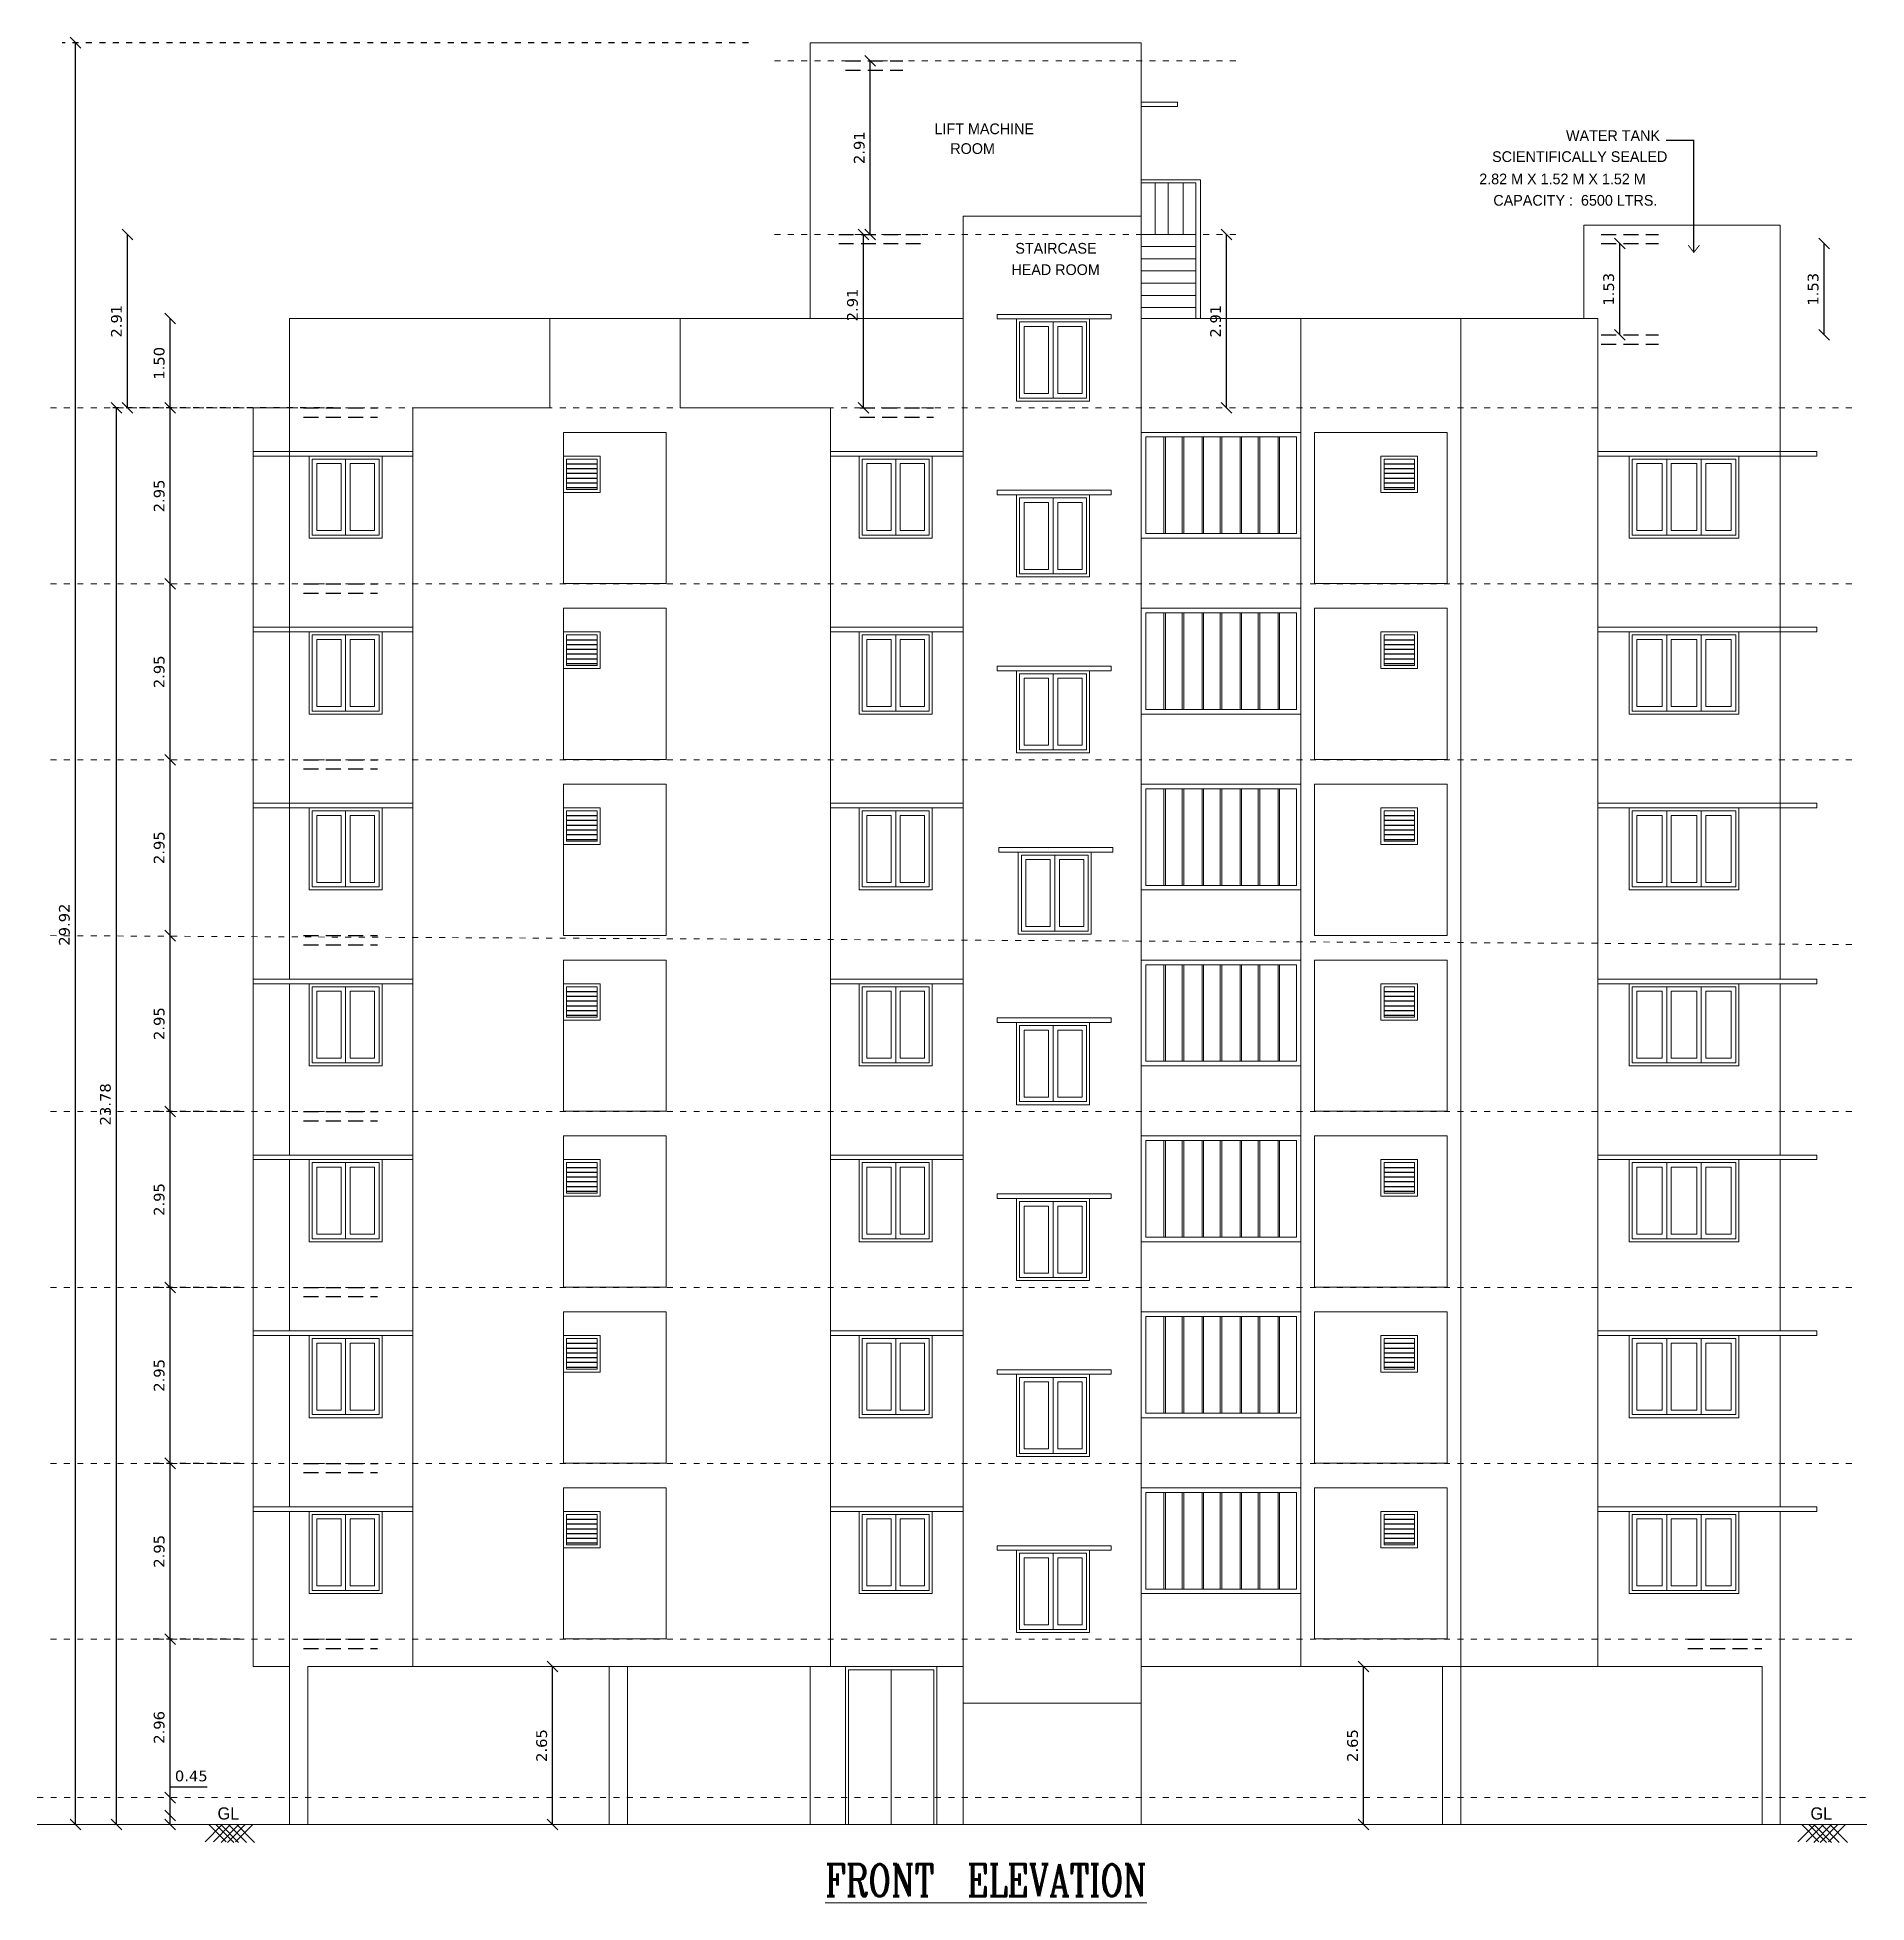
# Model space of a CAD drawing. Header units: metres. Extents: x 927 to 1109, y 805 to 891.
# Drawn here: x 1030.24 to 1060.96, y 860.07 to 891.39 of the extents above; entities that cross this region are included whole.
import ezdxf

# ---------------------------------------------------------------- set-up
doc = ezdxf.new("R2010")
doc.units = ezdxf.units.M
doc.header["$MEASUREMENT"] = 0
doc.header["$PDMODE"] = 2
doc.header["$PDSIZE"] = 50
for name, pattern in [('DOT2', [0.125, 0, -0.125]), ('DOTX2', [0.5, 0, -0.5]), ('HIDDEN', [0.375, 0.25, -0.125])]:
    doc.linetypes.add(name, pattern=pattern)
doc.layers.get('0').update_dxf_attribs({"lineweight": 0})
doc.layers.get('Defpoints').update_dxf_attribs({"lineweight": 0})
for name, color, linetype in [('BLK_1_HT_OF_BLDG', 5, 'Continuous'), ('BLK_1_PLINTH_HEIGHT', 7, 'Continuous'), ('BLK_1_ROOF_WATER_TANK_HT', 235, 'Continuous'), ('BLK_1_STAIR_HEADROOM', 55, 'Continuous'), ('COLUMN', 2, 'Continuous'), ('DOORTEXT', 13, 'Continuous'), ('flr hts', 252, 'HIDDEN'), ('HATCH', 15, 'Continuous')]:
    doc.layers.add(name, color=color, linetype=linetype)
for name, color, linetype, lineweight in [('BLK_1_MUMTY_HT', 83, 'Continuous', 0), ('DIM', 3, 'Continuous', 0), ('DOOR', 8, 'Continuous', 0), ('ED', 30, 'Continuous', 0), ('ROOM TEXT', 7, 'Continuous', 0), ('TEXT', 7, 'Continuous', 0), ('wall', 7, 'Continuous', 0)]:
    doc.layers.add(name, color=color, linetype=linetype, lineweight=lineweight)
doc.styles.add('GPL$0$ROMANC', font='romanc', dxfattribs={"width": 0.75})
doc.styles.get("Standard").update_dxf_attribs({"font": 'verdana.ttf', "height": 0.18})
doc.styles.add('UATEXT', font='GOTHIC.TTF')
doc.styles.add('USA', font='GOTHIC.TTF', dxfattribs={"width": 0.8})
doc.dimstyles.new('ED', dxfattribs={"dimscale": 0, "dimtxt": 0.18, "dimasz": 0.18, "dimexe": 0, "dimexo": 0, "dimgap": 0.09, "dimtad": 1, "dimtoh": 1, "dimzin": 3, "dimdsep": 46, "dimtxsty": 'Standard', "dimblk": 'OBLIQUE', "dimcen": 0.09, "dimse1": 1, "dimse2": 1, "dimclrd": 251, "dimclrt": 30, "dimadec": 0, "dimazin": 0, "dimtfac": 1, "dimtmove": 0, "dimatfit": 3, "dimldrblk": 'ARCHTICK', "dimfxl": 1, "dimtolj": 1, "dimtzin": 0, "dimarcsym": 0})
doc.dimstyles.get("Standard").update_dxf_attribs({"dimscale": 0, "dimtxt": 0.18, "dimasz": 0.18, "dimexe": 0.18, "dimexo": 0.0625, "dimgap": 0.09, "dimtad": 1, "dimtoh": 1, "dimzin": 0, "dimdsep": 46, "dimtxsty": 'Standard', "dimblk": 'OBLIQUE', "dimcen": 0.09, "dimse1": 1, "dimse2": 1, "dimadec": 0, "dimazin": 0, "dimtfac": 1, "dimtofl": 0, "dimtmove": 0, "dimatfit": 3, "dimldrblk": 'OBLIQUE', "dimfxl": 1, "dimtolj": 1, "dimtzin": 0, "dimarcsym": 0})

msp = doc.modelspace()

# ---------------------------------------------------------------- texts
at = {"layer": 'DIM', "style": 'USA'}
for p in [(1033.265, 861.468), (1060.014, 861.468)]:
    msp.add_text('GL', height=0.2044, dxfattribs=at).set_placement(p)
at = {"layer": 'ROOM TEXT', "style": 'UATEXT'}
for s, p in [('LIFT MACHINE', (1045.305, 889.765)), ('WATER TANK', (1055.91, 889.65)), ('ROOM', (1045.57, 889.433)), ('SCIENTIFICALLY SEALED ', (1054.668, 889.298)), ('2.82 M X 1.52 M X 1.52 M ', (1054.452, 888.923)), ('CAPACITY :  6500 LTRS.', (1054.689, 888.564)), ('STAIRCASE', (1046.662, 887.759)), ('HEAD ROOM', (1046.596, 887.4))]:
    msp.add_text(s, height=0.18, dxfattribs=at).set_placement(p)
at = {"layer": 'TEXT', "style": 'GPL$0$ROMANC', "width": 0.75}
msp.add_text('%%UFRONT  ELEVATION', height=0.53667, dxfattribs=at).set_placement((1043.47, 860.179))

# ---------------------------------------------------------------- blocks, each defined once
blk = doc.blocks.new('_Oblique')
at = {"color": 0, "linetype": 'ByBlock', "lineweight": -2}
blk.add_line((-0.5, -0.5), (0.5, 0.5), dxfattribs=at)
blk = doc.blocks.new('*D29')
at = {"layer": 'Defpoints', "color": 0, "transparency": 16777216}
for p in [(1032.47, 864.495), (1033.978, 864.495), (1033.978, 861.535)]:
    blk.add_point(p, dxfattribs=at)
at = {"layer": 'ED', "color": 251, "lineweight": -2, "transparency": 16777216}
blk.add_line((1032.47, 861.535), (1032.47, 864.495), dxfattribs=at)
at = {"layer": 'ED', "color": 251, "lineweight": -2, "transparency": 16777216, "xscale": 0.18, "yscale": 0.18, "zscale": 0.18}
for p, rotation in [((1032.47, 864.495), 90), ((1032.47, 861.535), 270)]:
    blk.add_blockref('_Oblique', p, dxfattribs=dict(at, rotation=rotation))
at = {"layer": 'ED', "color": 30, "transparency": 16777216, "insert": (1032.286, 863.015), "char_height": 0.18, "attachment_point": 5, "rotation": 90}
blk.add_mtext('\\A1;2.96', dxfattribs=at)
blk = doc.blocks.new('_ArchTick')
at = {"color": 0, "const_width": 0.15}
blk.add_lwpolyline([(-0.5, -0.5), (0.5, 0.5)], dxfattribs=at)
blk = doc.blocks.new('*D30')
at = {"layer": 'Defpoints', "color": 0, "transparency": 16777216}
for p in [(1032.47, 867.448), (1033.633, 867.448), (1033.978, 864.495)]:
    blk.add_point(p, dxfattribs=at)
at = {"layer": 'ED', "color": 251, "lineweight": -2, "transparency": 16777216}
blk.add_line((1032.47, 864.495), (1032.47, 867.448), dxfattribs=at)
at = {"layer": 'ED', "color": 251, "lineweight": -2, "transparency": 16777216, "xscale": 0.18, "yscale": 0.18, "zscale": 0.18}
for p, rotation in [((1032.47, 867.448), 90), ((1032.47, 864.495), 270)]:
    blk.add_blockref('_Oblique', p, dxfattribs=dict(at, rotation=rotation))
at = {"layer": 'ED', "color": 30, "transparency": 16777216, "insert": (1032.286, 865.971), "char_height": 0.18, "attachment_point": 5, "rotation": 90}
blk.add_mtext('\\A1;2.95', dxfattribs=at)
blk = doc.blocks.new('*D31')
at = {"layer": 'Defpoints', "color": 0, "transparency": 16777216}
for p in [(1032.47, 870.401), (1033.633, 870.401), (1033.633, 867.448)]:
    blk.add_point(p, dxfattribs=at)
at = {"layer": 'ED', "color": 251, "lineweight": -2, "transparency": 16777216}
blk.add_line((1032.47, 867.448), (1032.47, 870.401), dxfattribs=at)
at = {"layer": 'ED', "color": 251, "lineweight": -2, "transparency": 16777216, "xscale": 0.18, "yscale": 0.18, "zscale": 0.18}
for p, rotation in [((1032.47, 870.401), 90), ((1032.47, 867.448), 270)]:
    blk.add_blockref('_Oblique', p, dxfattribs=dict(at, rotation=rotation))
at = {"layer": 'ED', "color": 30, "transparency": 16777216, "insert": (1032.286, 868.925), "char_height": 0.18, "attachment_point": 5, "rotation": 90}
blk.add_mtext('\\A1;2.95', dxfattribs=at)
blk = doc.blocks.new('*D32')
at = {"layer": 'Defpoints', "color": 0, "transparency": 16777216}
for p in [(1032.47, 873.355), (1033.633, 873.355), (1033.633, 870.401)]:
    blk.add_point(p, dxfattribs=at)
at = {"layer": 'ED', "color": 251, "lineweight": -2, "transparency": 16777216}
blk.add_line((1032.47, 870.401), (1032.47, 873.355), dxfattribs=at)
at = {"layer": 'ED', "color": 251, "lineweight": -2, "transparency": 16777216, "xscale": 0.18, "yscale": 0.18, "zscale": 0.18}
for p, rotation in [((1032.47, 873.355), 90), ((1032.47, 870.401), 270)]:
    blk.add_blockref('_Oblique', p, dxfattribs=dict(at, rotation=rotation))
at = {"layer": 'ED', "color": 30, "transparency": 16777216, "insert": (1032.286, 871.878), "char_height": 0.18, "attachment_point": 5, "rotation": 90}
blk.add_mtext('\\A1;2.95', dxfattribs=at)
blk = doc.blocks.new('*D33')
at = {"layer": 'Defpoints', "color": 0, "transparency": 16777216}
for p in [(1032.47, 885.168), (1035.205, 885.168), (1034.812, 882.215)]:
    blk.add_point(p, dxfattribs=at)
at = {"layer": 'ED', "color": 251, "lineweight": -2, "transparency": 16777216}
blk.add_line((1032.47, 882.215), (1032.47, 885.168), dxfattribs=at)
at = {"layer": 'ED', "color": 251, "lineweight": -2, "transparency": 16777216, "xscale": 0.18, "yscale": 0.18, "zscale": 0.18}
for p, rotation in [((1032.47, 885.168), 90), ((1032.47, 882.215), 270)]:
    blk.add_blockref('_Oblique', p, dxfattribs=dict(at, rotation=rotation))
at = {"layer": 'ED', "color": 30, "transparency": 16777216, "insert": (1032.286, 883.691), "char_height": 0.18, "attachment_point": 5, "rotation": 90}
blk.add_mtext('\\A1;2.95', dxfattribs=at)
blk = doc.blocks.new('*D34')
at = {"layer": 'Defpoints', "color": 0, "transparency": 16777216}
for p in [(1032.47, 886.668), (1035.205, 886.668), (1035.205, 885.168)]:
    blk.add_point(p, dxfattribs=at)
at = {"layer": 'wall', "color": 251, "lineweight": -2, "transparency": 16777216}
blk.add_line((1032.47, 885.168), (1032.47, 886.668), dxfattribs=at)
at = {"layer": 'wall', "color": 251, "lineweight": -2, "transparency": 16777216, "xscale": 0.18, "yscale": 0.18, "zscale": 0.18}
for p, rotation in [((1032.47, 886.668), 90), ((1032.47, 885.168), 270)]:
    blk.add_blockref('_Oblique', p, dxfattribs=dict(at, rotation=rotation))
at = {"layer": 'wall', "color": 30, "transparency": 16777216, "insert": (1032.286, 885.918), "char_height": 0.18, "attachment_point": 5, "rotation": 90}
blk.add_mtext('\\A1;1.50', dxfattribs=at)
blk = doc.blocks.new('*D35')
at = {"layer": 'Defpoints', "color": 0, "transparency": 16777216}
for p in [(1030.878, 891.301), (1042.181, 891.301), (1031.751, 861.385)]:
    blk.add_point(p, dxfattribs=at)
at = {"layer": 'ED', "color": 251, "lineweight": -2, "transparency": 16777216}
blk.add_line((1030.878, 861.385), (1030.878, 891.301), dxfattribs=at)
at = {"layer": 'ED', "color": 251, "lineweight": -2, "transparency": 16777216, "xscale": 0.18, "yscale": 0.18, "zscale": 0.18}
for p, rotation in [((1030.878, 891.301), 90), ((1030.878, 861.385), 270)]:
    blk.add_blockref('_Oblique', p, dxfattribs=dict(at, rotation=rotation))
at = {"layer": 'ED', "color": 30, "transparency": 16777216, "insert": (1030.694, 876.493), "char_height": 0.18, "attachment_point": 5, "rotation": 90}
blk.add_mtext('\\A1;29.92', dxfattribs=at)
blk = doc.blocks.new('*D36')
at = {"layer": 'Defpoints', "color": 0, "transparency": 16777216}
for p in [(1044.112, 888.081), (1044.629, 888.081), (1044.662, 885.168)]:
    blk.add_point(p, dxfattribs=at)
at = {"layer": 'ED', "color": 251, "lineweight": -2, "transparency": 16777216}
blk.add_line((1044.112, 885.168), (1044.112, 888.081), dxfattribs=at)
at = {"layer": 'ED', "color": 251, "lineweight": -2, "transparency": 16777216, "xscale": 0.18, "yscale": 0.18, "zscale": 0.18}
for p, rotation in [((1044.112, 888.081), 90), ((1044.112, 885.168), 270)]:
    blk.add_blockref('_Oblique', p, dxfattribs=dict(at, rotation=rotation))
at = {"layer": 'ED', "color": 30, "transparency": 16777216, "insert": (1043.928, 886.898), "char_height": 0.18, "attachment_point": 5, "rotation": 90}
blk.add_mtext('\\A1;2.91', dxfattribs=at)
blk = doc.blocks.new('*D100')
at = {"layer": 'Defpoints', "color": 0, "transparency": 16777216}
for p in [(1056.811, 887.928), (1056.847, 887.928), (1056.847, 886.395)]:
    blk.add_point(p, dxfattribs=at)
at = {"layer": 'ED', "color": 251, "lineweight": -2, "transparency": 16777216}
blk.add_line((1056.811, 886.395), (1056.811, 887.928), dxfattribs=at)
at = {"layer": 'ED', "color": 251, "lineweight": -2, "transparency": 16777216, "xscale": 0.18, "yscale": 0.18, "zscale": 0.18}
for p, rotation in [((1056.811, 887.928), 90), ((1056.811, 886.395), 270)]:
    blk.add_blockref('_Oblique', p, dxfattribs=dict(at, rotation=rotation))
at = {"layer": 'ED', "color": 30, "transparency": 16777216, "insert": (1056.627, 887.161), "char_height": 0.18, "attachment_point": 5, "rotation": 90}
blk.add_mtext('\\A1;1.53', dxfattribs=at)
blk = doc.blocks.new('*D101')
at = {"layer": 'Defpoints', "color": 0, "transparency": 16777216}
for p in [(1044.226, 890.995), (1044.431, 890.995), (1044.431, 888.081)]:
    blk.add_point(p, dxfattribs=at)
at = {"layer": 'ED', "color": 251, "lineweight": -2, "transparency": 16777216}
blk.add_line((1044.226, 888.081), (1044.226, 890.995), dxfattribs=at)
at = {"layer": 'ED', "color": 251, "lineweight": -2, "transparency": 16777216, "xscale": 0.18, "yscale": 0.18, "zscale": 0.18}
for p, rotation in [((1044.226, 890.995), 90), ((1044.226, 888.081), 270)]:
    blk.add_blockref('_Oblique', p, dxfattribs=dict(at, rotation=rotation))
at = {"layer": 'ED', "color": 30, "transparency": 16777216, "insert": (1044.042, 889.538), "char_height": 0.18, "attachment_point": 5, "rotation": 90}
blk.add_mtext('\\A1;2.91', dxfattribs=at)
blk = doc.blocks.new('*D102')
at = {"layer": 'Defpoints', "color": 0, "transparency": 16777216}
for p in [(1038.892, 864.035), (1039.843, 864.035), (1039.843, 861.385)]:
    blk.add_point(p, dxfattribs=at)
at = {"layer": 'ED', "color": 251, "lineweight": -2, "transparency": 16777216}
blk.add_line((1038.892, 861.385), (1038.892, 864.035), dxfattribs=at)
at = {"layer": 'ED', "color": 251, "lineweight": -2, "transparency": 16777216, "xscale": 0.18, "yscale": 0.18, "zscale": 0.18}
for p, rotation in [((1038.892, 864.035), 90), ((1038.892, 861.385), 270)]:
    blk.add_blockref('_Oblique', p, dxfattribs=dict(at, rotation=rotation))
at = {"layer": 'ED', "color": 30, "transparency": 16777216, "insert": (1038.709, 862.71), "char_height": 0.18, "attachment_point": 5, "rotation": 90}
blk.add_mtext('\\A1;2.65', dxfattribs=at)
blk = doc.blocks.new('*D37')
at = {"layer": 'Defpoints', "color": 0, "transparency": 16777216}
for p in [(1052.51, 864.035), (1053.46, 864.035), (1053.46, 861.385)]:
    blk.add_point(p, dxfattribs=at)
at = {"layer": 'ED', "color": 251, "lineweight": -2, "transparency": 16777216}
blk.add_line((1052.51, 861.385), (1052.51, 864.035), dxfattribs=at)
at = {"layer": 'ED', "color": 251, "lineweight": -2, "transparency": 16777216, "xscale": 0.18, "yscale": 0.18, "zscale": 0.18}
for p, rotation in [((1052.51, 864.035), 90), ((1052.51, 861.385), 270)]:
    blk.add_blockref('_Oblique', p, dxfattribs=dict(at, rotation=rotation))
at = {"layer": 'ED', "color": 30, "transparency": 16777216, "insert": (1052.326, 862.71), "char_height": 0.18, "attachment_point": 5, "rotation": 90}
blk.add_mtext('\\A1;2.65', dxfattribs=at)
blk = doc.blocks.new('*D118')
at = {"layer": 'BLK_1_STAIR_HEADROOM', "color": 0, "lineweight": -2, "transparency": 16777216}
blk.add_line((1050.21, 885.168), (1050.21, 888.081), dxfattribs=at)
at = {"layer": 'Defpoints', "color": 0, "transparency": 16777216}
for p in [(1045.167, 888.081), (1050.21, 888.081), (1045.29, 885.168)]:
    blk.add_point(p, dxfattribs=at)
at = {"layer": 'BLK_1_STAIR_HEADROOM', "color": 0, "lineweight": -2, "transparency": 16777216, "xscale": 0.18, "yscale": 0.18, "zscale": 0.18}
for p, rotation in [((1050.21, 888.081), 90), ((1050.21, 885.168), 270)]:
    blk.add_blockref('_Oblique', p, dxfattribs=dict(at, rotation=rotation))
at = {"layer": 'BLK_1_STAIR_HEADROOM', "color": 0, "transparency": 16777216, "insert": (1050.026, 886.625), "char_height": 0.18, "attachment_point": 5, "rotation": 90}
blk.add_mtext('\\A1;2.91', dxfattribs=at)
blk = doc.blocks.new('*D124')
at = {"layer": 'BLK_1_HT_OF_BLDG', "color": 0, "lineweight": -2, "transparency": 16777216}
blk.add_line((1031.567, 861.385), (1031.567, 885.168), dxfattribs=at)
at = {"layer": 'Defpoints', "color": 0, "transparency": 16777216}
for p in [(1031.567, 885.168), (1034.476, 885.168), (1034.476, 861.385)]:
    blk.add_point(p, dxfattribs=at)
at = {"layer": 'BLK_1_HT_OF_BLDG', "color": 0, "lineweight": -2, "transparency": 16777216, "xscale": 0.18, "yscale": 0.18, "zscale": 0.18}
for p, rotation in [((1031.567, 885.168), 90), ((1031.567, 861.385), 270)]:
    blk.add_blockref('_Oblique', p, dxfattribs=dict(at, rotation=rotation))
at = {"layer": 'BLK_1_HT_OF_BLDG', "color": 0, "transparency": 16777216, "insert": (1031.383, 873.476), "char_height": 0.18, "attachment_point": 5, "rotation": 90}
blk.add_mtext('\\A1;23.78', dxfattribs=at)
blk = doc.blocks.new('*D125')
at = {"layer": 'BLK_1_PLINTH_HEIGHT', "color": 0, "linetype": 'ByBlock', "lineweight": -2, "transparency": 16777216}
for p, q in [((1032.47, 861.835), (1032.47, 862.015)), ((1032.47, 862.015), (1033.088, 862.015)), ((1032.47, 861.385), (1032.47, 861.835))]:
    blk.add_line(p, q, dxfattribs=at)
at = {"layer": 'Defpoints', "color": 0, "linetype": 'ByBlock', "transparency": 16777216}
for p in [(1032.47, 861.835), (1034.476, 861.835), (1034.476, 861.385)]:
    blk.add_point(p, dxfattribs=at)
at = {"layer": 'BLK_1_PLINTH_HEIGHT', "color": 0, "linetype": 'ByBlock', "lineweight": -2, "transparency": 16777216, "xscale": 0.18, "yscale": 0.18, "zscale": 0.18}
for p, rotation in [((1032.47, 861.835), 90), ((1032.47, 861.385), 270)]:
    blk.add_blockref('_Oblique', p, dxfattribs=dict(at, rotation=rotation))
at = {"layer": 'BLK_1_PLINTH_HEIGHT', "color": 0, "linetype": 'ByBlock', "transparency": 16777216, "insert": (1032.824, 862.198), "char_height": 0.18, "attachment_point": 5}
blk.add_mtext('\\A1;0.45', dxfattribs=at)
blk = doc.blocks.new('*D148')
at = {"layer": 'BLK_1_MUMTY_HT', "color": 0, "lineweight": -2, "transparency": 16777216}
blk.add_line((1031.751, 885.168), (1031.751, 888.081), dxfattribs=at)
at = {"layer": 'Defpoints', "color": 0, "transparency": 16777216}
for p in [(1031.751, 888.081), (1045.785, 888.081), (1033.863, 885.168)]:
    blk.add_point(p, dxfattribs=at)
at = {"layer": 'BLK_1_MUMTY_HT', "color": 0, "lineweight": -2, "transparency": 16777216, "xscale": 0.18, "yscale": 0.18, "zscale": 0.18}
for p, rotation in [((1031.751, 888.081), 90), ((1031.751, 885.168), 270)]:
    blk.add_blockref('_Oblique', p, dxfattribs=dict(at, rotation=rotation))
at = {"layer": 'BLK_1_MUMTY_HT', "color": 0, "transparency": 16777216, "insert": (1031.568, 886.625), "char_height": 0.18, "attachment_point": 5, "rotation": 90}
blk.add_mtext('\\A1;2.91', dxfattribs=at)
blk = doc.blocks.new('*D149')
at = {"layer": 'BLK_1_ROOF_WATER_TANK_HT', "color": 0, "lineweight": -2, "transparency": 16777216}
blk.add_line((1060.243, 886.395), (1060.243, 887.928), dxfattribs=at)
at = {"layer": 'Defpoints', "color": 0, "transparency": 16777216}
for p in [(1057.462, 887.928), (1060.243, 887.928), (1057.462, 886.395)]:
    blk.add_point(p, dxfattribs=at)
at = {"layer": 'BLK_1_ROOF_WATER_TANK_HT', "color": 0, "lineweight": -2, "transparency": 16777216, "xscale": 0.18, "yscale": 0.18, "zscale": 0.18}
for p, rotation in [((1060.243, 887.928), 90), ((1060.243, 886.395), 270)]:
    blk.add_blockref('_Oblique', p, dxfattribs=dict(at, rotation=rotation))
at = {"layer": 'BLK_1_ROOF_WATER_TANK_HT', "color": 0, "transparency": 16777216, "insert": (1060.06, 887.161), "char_height": 0.18, "attachment_point": 5, "rotation": 90}
blk.add_mtext('\\A1;1.53', dxfattribs=at)
blk = doc.blocks.new('*D285')
at = {"layer": 'Defpoints', "color": 0, "transparency": 16777216}
for p in [(1032.47, 876.308), (1033.863, 876.308), (1033.633, 873.355)]:
    blk.add_point(p, dxfattribs=at)
at = {"layer": 'ED', "color": 251, "lineweight": -2, "transparency": 16777216}
blk.add_line((1032.47, 873.355), (1032.47, 876.308), dxfattribs=at)
at = {"layer": 'ED', "color": 251, "lineweight": -2, "transparency": 16777216, "xscale": 0.18, "yscale": 0.18, "zscale": 0.18}
for p, rotation in [((1032.47, 876.308), 90), ((1032.47, 873.355), 270)]:
    blk.add_blockref('_Oblique', p, dxfattribs=dict(at, rotation=rotation))
at = {"layer": 'ED', "color": 30, "transparency": 16777216, "insert": (1032.286, 874.831), "char_height": 0.18, "attachment_point": 5, "rotation": 90}
blk.add_mtext('\\A1;2.95', dxfattribs=at)
blk = doc.blocks.new('*D286')
at = {"layer": 'Defpoints', "color": 0, "transparency": 16777216}
for p in [(1032.47, 879.261), (1033.863, 879.261), (1033.863, 876.308)]:
    blk.add_point(p, dxfattribs=at)
at = {"layer": 'ED', "color": 251, "lineweight": -2, "transparency": 16777216}
blk.add_line((1032.47, 876.308), (1032.47, 879.261), dxfattribs=at)
at = {"layer": 'ED', "color": 251, "lineweight": -2, "transparency": 16777216, "xscale": 0.18, "yscale": 0.18, "zscale": 0.18}
for p, rotation in [((1032.47, 879.261), 90), ((1032.47, 876.308), 270)]:
    blk.add_blockref('_Oblique', p, dxfattribs=dict(at, rotation=rotation))
at = {"layer": 'ED', "color": 30, "transparency": 16777216, "insert": (1032.286, 877.785), "char_height": 0.18, "attachment_point": 5, "rotation": 90}
blk.add_mtext('\\A1;2.95', dxfattribs=at)
blk = doc.blocks.new('*D287')
at = {"layer": 'Defpoints', "color": 0, "transparency": 16777216}
for p in [(1032.47, 882.215), (1033.863, 882.215), (1033.863, 879.261)]:
    blk.add_point(p, dxfattribs=at)
at = {"layer": 'ED', "color": 251, "lineweight": -2, "transparency": 16777216}
blk.add_line((1032.47, 879.261), (1032.47, 882.215), dxfattribs=at)
at = {"layer": 'ED', "color": 251, "lineweight": -2, "transparency": 16777216, "xscale": 0.18, "yscale": 0.18, "zscale": 0.18}
for p, rotation in [((1032.47, 882.215), 90), ((1032.47, 879.261), 270)]:
    blk.add_blockref('_Oblique', p, dxfattribs=dict(at, rotation=rotation))
at = {"layer": 'ED', "color": 30, "transparency": 16777216, "insert": (1032.286, 880.738), "char_height": 0.18, "attachment_point": 5, "rotation": 90}
blk.add_mtext('\\A1;2.95', dxfattribs=at)

# ---------------------------------------------------------------- dimensions: what is measured, and where the dimension line sits
at = {"layer": 'BLK_1_HT_OF_BLDG'}
dim = msp.add_linear_dim(base=(1031.567, 885.168), p1=(1034.476, 861.385), p2=(1034.476, 885.168), angle=90, dimstyle='Standard', override={"dimscale": 1}, dxfattribs=at)
dim.commit()
dim.dimension.update_dxf_attribs({"geometry": '*D124', "text_midpoint": (1031.567, 873.476), "dimtype": 160})
at = {"layer": 'BLK_1_MUMTY_HT'}
dim = msp.add_linear_dim(base=(1031.751, 888.081), p1=(1033.863, 885.168), p2=(1045.785, 888.081), angle=90, dimstyle='Standard', override={"dimscale": 1}, dxfattribs=at)
dim.commit()
dim.dimension.update_dxf_attribs({"geometry": '*D148', "text_midpoint": (1031.568, 886.625)})
at = {"layer": 'BLK_1_PLINTH_HEIGHT', "linetype": 'ByBlock'}
dim = msp.add_linear_dim(base=(1032.47, 861.835), p1=(1034.476, 861.385), p2=(1034.476, 861.835), angle=90, dimstyle='Standard', override={"dimscale": 1}, dxfattribs=at)
dim.commit()
dim.dimension.update_dxf_attribs({"geometry": '*D125', "text_midpoint": (1032.824, 862.198)})
at = {"layer": 'BLK_1_ROOF_WATER_TANK_HT'}
dim = msp.add_linear_dim(base=(1060.243, 887.928), p1=(1057.462, 886.395), p2=(1057.462, 887.928), angle=90, dimstyle='Standard', override={"dimscale": 1}, dxfattribs=at)
dim.commit()
dim.dimension.update_dxf_attribs({"geometry": '*D149', "text_midpoint": (1060.06, 887.161)})
at = {"layer": 'BLK_1_STAIR_HEADROOM', "color": 1}
dim = msp.add_linear_dim(base=(1050.21, 888.081), p1=(1045.29, 885.168), p2=(1045.167, 888.081), angle=90, dimstyle='Standard', override={"dimscale": 1, "dimfxl": 0}, dxfattribs=at)
dim.commit()
dim.dimension.update_dxf_attribs({"geometry": '*D118', "text_midpoint": (1050.026, 886.625)})
at = {"layer": 'ED'}
for base, p1, p2, picture, middle in [((1030.878, 891.301), (1031.751, 861.385), (1042.181, 891.301), '*D35', (1030.878, 876.493)), ((1044.112, 888.081), (1044.662, 885.168), (1044.629, 888.081), '*D36', (1044.112, 886.898))]:
    dim = msp.add_linear_dim(base=base, p1=p1, p2=p2, angle=90, dimstyle='ED', override={"dimscale": 1, "dimpost": '\\X'}, dxfattribs=at)
    dim.commit()
    dim.dimension.update_dxf_attribs({"geometry": picture, "text_midpoint": middle, "dimtype": 160})
for base, p1, p2, picture, middle in [((1044.226, 890.995), (1044.431, 888.081), (1044.431, 890.995), '*D101', (1044.042, 889.538)), ((1056.811, 887.928), (1056.847, 886.395), (1056.847, 887.928), '*D100', (1056.627, 887.161)), ((1032.47, 885.168), (1034.812, 882.215), (1035.205, 885.168), '*D33', (1032.286, 883.691)), ((1032.47, 873.355), (1033.633, 870.401), (1033.633, 873.355), '*D32', (1032.286, 871.878)), ((1032.47, 870.401), (1033.633, 867.448), (1033.633, 870.401), '*D31', (1032.286, 868.925)), ((1032.47, 867.448), (1033.978, 864.495), (1033.633, 867.448), '*D30', (1032.286, 865.971)), ((1032.47, 864.495), (1033.978, 861.535), (1033.978, 864.495), '*D29', (1032.286, 863.015)), ((1038.892, 864.035), (1039.843, 861.385), (1039.843, 864.035), '*D102', (1038.709, 862.71)), ((1052.51, 864.035), (1053.46, 861.385), (1053.46, 864.035), '*D37', (1052.326, 862.71))]:
    dim = msp.add_linear_dim(base=base, p1=p1, p2=p2, angle=90, dimstyle='ED', override={"dimscale": 1, "dimpost": '\\X'}, dxfattribs=at)
    dim.commit()
    dim.dimension.update_dxf_attribs({"geometry": picture, "text_midpoint": middle})
at = {"layer": 'ED', "color": 25}
for base, p1, p2, picture, middle in [((1032.47, 882.215), (1033.863, 879.261), (1033.863, 882.215), '*D287', (1032.286, 880.738)), ((1032.47, 879.261), (1033.863, 876.308), (1033.863, 879.261), '*D286', (1032.286, 877.785)), ((1032.47, 876.308), (1033.633, 873.355), (1033.863, 876.308), '*D285', (1032.286, 874.831))]:
    dim = msp.add_linear_dim(base=base, p1=p1, p2=p2, angle=90, dimstyle='ED', override={"dimscale": 1, "dimpost": '\\X', "dimtmove": 1}, dxfattribs=at)
    dim.commit()
    dim.dimension.update_dxf_attribs({"geometry": picture, "text_midpoint": middle})
at = {"layer": 'wall', "color": 1}
dim = msp.add_linear_dim(base=(1032.47, 886.668), p1=(1035.205, 885.168), p2=(1035.205, 886.668), angle=90, dimstyle='ED', override={"dimscale": 1, "dimpost": '\\X'}, dxfattribs=at)
dim.commit()
dim.dimension.update_dxf_attribs({"geometry": '*D34', "text_midpoint": (1032.286, 885.918)})

# ---------------------------------------------------------------- hatches: boundary and pattern name
at = {"layer": 'HATCH'}
h = msp.add_hatch(dxfattribs=at)
h.set_pattern_fill('ANSI31', color=256, scale=0.638889, angle=135, style=0)
h.set_pattern_definition([(180, (1272.15262, 1333.52954), (0, -0.079861111), [])])
h.paths.add_polyline_path([(1039.638, 884.31), (1039.127, 884.31), (1039.127, 883.799), (1039.638, 883.799)])
h = msp.add_hatch(dxfattribs=at)
h.set_pattern_fill('ANSI31', color=256, scale=0.638889, angle=135, style=0)
h.set_pattern_definition([(180, (1285.87874, 1333.52954), (0, -0.079861111), [])])
h.paths.add_polyline_path([(1053.365, 884.31), (1052.853, 884.31), (1052.853, 883.799), (1053.365, 883.799)])
h = msp.add_hatch(dxfattribs=at)
h.set_pattern_fill('ANSI31', color=256, scale=0.638889, angle=135, style=0)
h.set_pattern_definition([(180, (1272.15262, 1330.57621), (0, -0.079861111), [])])
h.paths.add_polyline_path([(1039.638, 881.357), (1039.127, 881.357), (1039.127, 880.846), (1039.638, 880.846)])
h = msp.add_hatch(dxfattribs=at)
h.set_pattern_fill('ANSI31', color=256, scale=0.638889, angle=135, style=0)
h.set_pattern_definition([(180, (1285.87874, 1330.57621), (0, -0.079861111), [])])
h.paths.add_polyline_path([(1053.365, 881.357), (1052.853, 881.357), (1052.853, 880.846), (1053.365, 880.846)])
h = msp.add_hatch(dxfattribs=at)
h.set_pattern_fill('ANSI31', color=256, scale=0.638889, angle=135, style=0)
h.set_pattern_definition([(180, (1272.15262, 1327.62287), (0, -0.079861111), [])])
h.paths.add_polyline_path([(1039.638, 878.404), (1039.127, 878.404), (1039.127, 877.892), (1039.638, 877.892)])
h = msp.add_hatch(dxfattribs=at)
h.set_pattern_fill('ANSI31', color=256, scale=0.638889, angle=135, style=0)
h.set_pattern_definition([(180, (1285.87874, 1327.62287), (0, -0.079861111), [])])
h.paths.add_polyline_path([(1053.365, 878.404), (1052.853, 878.404), (1052.853, 877.892), (1053.365, 877.892)])
h = msp.add_hatch(dxfattribs=at)
h.set_pattern_fill('ANSI31', color=256, scale=0.638889, angle=135, style=0)
h.set_pattern_definition([(180, (1272.15262, 1324.66954), (0, -0.079861111), [])])
h.paths.add_polyline_path([(1039.638, 875.45), (1039.127, 875.45), (1039.127, 874.939), (1039.638, 874.939)])
h = msp.add_hatch(dxfattribs=at)
h.set_pattern_fill('ANSI31', color=256, scale=0.638889, angle=135, style=0)
h.set_pattern_definition([(180, (1285.87874, 1324.66954), (0, -0.079861111), [])])
h.paths.add_polyline_path([(1053.365, 875.45), (1052.853, 875.45), (1052.853, 874.939), (1053.365, 874.939)])
h = msp.add_hatch(dxfattribs=at)
h.set_pattern_fill('ANSI31', color=256, scale=0.638889, angle=135, style=0)
h.set_pattern_definition([(180, (1272.15262, 1321.71621), (0, -0.079861111), [])])
h.paths.add_polyline_path([(1039.638, 872.497), (1039.127, 872.497), (1039.127, 871.986), (1039.638, 871.986)])
h = msp.add_hatch(dxfattribs=at)
h.set_pattern_fill('ANSI31', color=256, scale=0.638889, angle=135, style=0)
h.set_pattern_definition([(180, (1285.87874, 1321.71621), (0, -0.079861111), [])])
h.paths.add_polyline_path([(1053.365, 872.497), (1052.853, 872.497), (1052.853, 871.986), (1053.365, 871.986)])
h = msp.add_hatch(dxfattribs=at)
h.set_pattern_fill('ANSI31', color=256, scale=0.638889, angle=135, style=0)
h.set_pattern_definition([(180, (1272.15262, 1318.76287), (0, -0.079861111), [])])
h.paths.add_polyline_path([(1039.638, 869.544), (1039.127, 869.544), (1039.127, 869.032), (1039.638, 869.032)])
h = msp.add_hatch(dxfattribs=at)
h.set_pattern_fill('ANSI31', color=256, scale=0.638889, angle=135, style=0)
h.set_pattern_definition([(180, (1285.87874, 1318.76287), (0, -0.079861111), [])])
h.paths.add_polyline_path([(1053.365, 869.544), (1052.853, 869.544), (1052.853, 869.032), (1053.365, 869.032)])
h = msp.add_hatch(dxfattribs=at)
h.set_pattern_fill('ANSI31', color=256, scale=0.638889, angle=135, style=0)
h.set_pattern_definition([(180, (1272.15262, 1315.80954), (0, -0.079861111), [])])
h.paths.add_polyline_path([(1039.638, 866.59), (1039.127, 866.59), (1039.127, 866.079), (1039.638, 866.079)])
h = msp.add_hatch(dxfattribs=at)
h.set_pattern_fill('ANSI31', color=256, scale=0.638889, angle=135, style=0)
h.set_pattern_definition([(180, (1285.87874, 1315.80954), (0, -0.079861111), [])])
h.paths.add_polyline_path([(1053.365, 866.59), (1052.853, 866.59), (1052.853, 866.079), (1053.365, 866.079)])

# ---------------------------------------------------------------- linework, layer by layer
at = {"color": 251, "linetype": 'DOT2'}
for p, q in [((1042.616, 890.995), (1050.371, 890.995)), ((1042.616, 888.081), (1050.371, 888.081)), ((1030.461, 885.168), (1060.721, 885.168)), ((1030.461, 882.215), (1060.721, 882.215)), ((1030.461, 879.261), (1060.721, 879.261)), ((1030.461, 876.308), (1060.721, 876.158)), ((1030.461, 873.355), (1060.721, 873.355)), ((1030.461, 870.401), (1060.721, 870.401)), ((1030.461, 867.448), (1060.721, 867.448)), ((1030.461, 864.495), (1060.721, 864.495)), ((1030.238, 861.835), (1060.959, 861.835))]:
    msp.add_line(p, q, dxfattribs=at)
at = {"layer": 'COLUMN', "linetype": 'HIDDEN'}
for p, q in [((1043.812, 890.995), (1044.774, 890.995)), ((1043.812, 890.841), (1044.774, 890.841)), ((1043.696, 888.081), (1045.167, 888.081)), ((1043.696, 887.928), (1045.167, 887.928)), ((1056.499, 888.081), (1057.462, 888.081)), ((1056.499, 887.928), (1057.462, 887.928)), ((1056.499, 886.395), (1057.462, 886.395)), ((1056.499, 886.241), (1057.462, 886.241)), ((1034.711, 885.168), (1035.949, 885.168)), ((1044.052, 885.168), (1045.29, 885.168)), ((1034.711, 885.015), (1035.949, 885.015)), ((1044.052, 885.015), (1045.29, 885.015)), ((1034.711, 882.215), (1035.949, 882.215)), ((1034.711, 882.061), (1035.949, 882.061)), ((1034.711, 879.261), (1035.949, 879.261)), ((1034.711, 879.108), (1035.949, 879.108)), ((1034.711, 876.308), (1035.949, 876.308)), ((1034.711, 876.155), (1035.949, 876.155)), ((1034.711, 873.355), (1035.949, 873.355)), ((1034.711, 873.201), (1035.949, 873.201)), ((1034.711, 870.401), (1035.949, 870.401)), ((1034.711, 870.248), (1035.949, 870.248)), ((1034.711, 867.448), (1035.949, 867.448)), ((1034.711, 867.295), (1035.949, 867.295)), ((1034.711, 864.495), (1035.949, 864.495)), ((1057.956, 864.495), (1059.195, 864.495)), ((1034.711, 864.341), (1035.949, 864.341)), ((1057.956, 864.341), (1059.195, 864.341))]:
    msp.add_line(p, q, dxfattribs=at)
at = {"layer": 'DOOR', "linetype": 'Continuous'}
for p, q in [((1048.775, 889.001), (1049.771, 889.001)), ((1048.775, 888.95), (1049.695, 888.95)), ((1049.008, 888.95), (1049.008, 888.081)), ((1049.227, 888.95), (1049.227, 888.081)), ((1049.48, 888.95), (1049.48, 888.081)), ((1049.695, 886.668), (1049.695, 888.95)), ((1049.771, 886.668), (1049.771, 889.001)), ((1048.775, 888.081), (1049.695, 888.081)), ((1048.775, 887.877), (1049.695, 887.877)), ((1048.775, 887.672), (1049.695, 887.672)), ((1048.775, 887.468), (1049.695, 887.468)), ((1048.775, 887.264), (1049.695, 887.264)), ((1048.775, 887.059), (1049.695, 887.059)), ((1041.031, 886.668), (1045.785, 886.668)), ((1047.909, 886.663), (1046.683, 886.663)), ((1046.683, 886.663), (1046.683, 885.283)), ((1047.909, 885.283), (1047.909, 886.663)), ((1048.775, 886.855), (1049.695, 886.855)), ((1051.458, 886.668), (1048.775, 886.668)), ((1054.141, 886.668), (1056.441, 886.668)), ((1047.858, 886.612), (1046.734, 886.612)), ((1046.734, 886.612), (1046.734, 885.334)), ((1047.296, 886.612), (1047.296, 885.334)), ((1047.858, 885.334), (1047.858, 886.612)), ((1034.476, 885.168), (1033.863, 885.168)), ((1046.683, 885.283), (1047.909, 885.283)), ((1046.734, 885.334), (1047.858, 885.334)), ((1051.458, 884.758), (1048.775, 884.758)), ((1048.851, 884.681), (1051.381, 884.681)), ((1048.851, 883.058), (1048.851, 884.681)), ((1049.158, 884.681), (1049.158, 883.058)), ((1049.183, 884.681), (1049.183, 883.058)), ((1049.465, 883.058), (1049.465, 884.681)), ((1049.49, 883.058), (1049.49, 884.681)), ((1049.797, 884.681), (1049.797, 883.058)), ((1049.822, 884.681), (1049.822, 883.058)), ((1050.103, 883.058), (1050.103, 884.681)), ((1050.129, 883.058), (1050.129, 884.681)), ((1050.436, 884.681), (1050.436, 883.058)), ((1050.461, 884.681), (1050.461, 883.058)), ((1050.742, 883.058), (1050.742, 884.681)), ((1050.768, 883.058), (1050.768, 884.681)), ((1051.075, 884.681), (1051.075, 883.058)), ((1051.1, 884.681), (1051.1, 883.058)), ((1051.381, 884.681), (1051.381, 883.058)), ((1036.029, 884.361), (1034.802, 884.361)), ((1034.802, 884.361), (1034.802, 882.981)), ((1035.978, 884.31), (1034.853, 884.31)), ((1034.853, 884.31), (1034.853, 883.032)), ((1035.415, 884.31), (1035.415, 883.032)), ((1035.978, 883.032), (1035.978, 884.31)), ((1036.029, 882.981), (1036.029, 884.361)), ((1045.267, 884.361), (1044.04, 884.361)), ((1044.04, 884.361), (1044.04, 882.981)), ((1045.216, 884.31), (1044.091, 884.31)), ((1044.091, 884.31), (1044.091, 883.032)), ((1044.654, 884.31), (1044.654, 883.032)), ((1045.216, 883.032), (1045.216, 884.31)), ((1045.267, 882.981), (1045.267, 884.361)), ((1058.811, 884.361), (1056.971, 884.361)), ((1056.971, 884.361), (1056.971, 882.981)), ((1058.76, 884.31), (1057.022, 884.31)), ((1057.022, 884.31), (1057.022, 883.032)), ((1057.602, 884.31), (1057.602, 883.032)), ((1058.181, 884.31), (1058.181, 883.032)), ((1058.76, 883.032), (1058.76, 884.31)), ((1058.811, 882.981), (1058.811, 884.361)), ((1047.909, 883.71), (1046.683, 883.71)), ((1046.683, 883.71), (1046.683, 882.33)), ((1047.858, 883.659), (1046.734, 883.659)), ((1046.734, 883.659), (1046.734, 882.381)), ((1047.296, 883.659), (1047.296, 882.381)), ((1047.858, 882.381), (1047.858, 883.659)), ((1047.909, 882.33), (1047.909, 883.71)), ((1034.802, 882.981), (1036.029, 882.981)), ((1034.853, 883.032), (1035.978, 883.032)), ((1044.04, 882.981), (1045.267, 882.981)), ((1044.091, 883.032), (1045.216, 883.032)), ((1051.458, 882.981), (1048.775, 882.981)), ((1051.381, 883.058), (1048.851, 883.058)), ((1056.971, 882.981), (1058.811, 882.981)), ((1057.022, 883.032), (1058.76, 883.032)), ((1046.683, 882.33), (1047.909, 882.33)), ((1046.734, 882.381), (1047.858, 882.381)), ((1051.458, 881.805), (1048.775, 881.805)), ((1051.458, 881.805), (1048.775, 881.805)), ((1048.851, 881.728), (1051.381, 881.728)), ((1048.851, 880.105), (1048.851, 881.728)), ((1049.158, 881.728), (1049.158, 880.105)), ((1049.183, 881.728), (1049.183, 880.105)), ((1049.465, 880.105), (1049.465, 881.728)), ((1049.49, 880.105), (1049.49, 881.728)), ((1049.797, 881.728), (1049.797, 880.105)), ((1049.822, 881.728), (1049.822, 880.105)), ((1050.103, 880.105), (1050.103, 881.728)), ((1050.129, 880.105), (1050.129, 881.728)), ((1050.436, 881.728), (1050.436, 880.105)), ((1050.461, 881.728), (1050.461, 880.105)), ((1050.742, 880.105), (1050.742, 881.728)), ((1050.768, 880.105), (1050.768, 881.728)), ((1051.075, 881.728), (1051.075, 880.105)), ((1051.1, 881.728), (1051.1, 880.105)), ((1051.381, 881.728), (1051.381, 880.105)), ((1036.029, 881.408), (1034.802, 881.408)), ((1034.802, 881.408), (1034.802, 880.028)), ((1035.978, 881.357), (1034.853, 881.357)), ((1034.853, 881.357), (1034.853, 880.079)), ((1035.415, 881.357), (1035.415, 880.079)), ((1035.978, 880.079), (1035.978, 881.357)), ((1036.029, 880.028), (1036.029, 881.408)), ((1045.267, 881.408), (1044.04, 881.408)), ((1044.04, 881.408), (1044.04, 880.028)), ((1045.216, 881.357), (1044.091, 881.357)), ((1044.091, 881.357), (1044.091, 880.079)), ((1044.654, 881.357), (1044.654, 880.079)), ((1045.216, 880.079), (1045.216, 881.357)), ((1045.267, 880.028), (1045.267, 881.408)), ((1058.811, 881.408), (1056.971, 881.408)), ((1056.971, 881.408), (1056.971, 880.028)), ((1058.76, 881.357), (1057.022, 881.357)), ((1057.022, 881.357), (1057.022, 880.079)), ((1057.602, 881.357), (1057.602, 880.079)), ((1058.181, 881.357), (1058.181, 880.079)), ((1058.76, 880.079), (1058.76, 881.357)), ((1058.811, 880.028), (1058.811, 881.408)), ((1047.909, 880.756), (1046.683, 880.756)), ((1046.683, 880.756), (1046.683, 879.376)), ((1047.909, 879.376), (1047.909, 880.756)), ((1047.858, 880.705), (1046.734, 880.705)), ((1046.734, 880.705), (1046.734, 879.427)), ((1047.296, 880.705), (1047.296, 879.427)), ((1047.858, 879.427), (1047.858, 880.705)), ((1051.381, 880.105), (1048.851, 880.105)), ((1034.802, 880.028), (1036.029, 880.028)), ((1034.853, 880.079), (1035.978, 880.079)), ((1044.04, 880.028), (1045.267, 880.028)), ((1044.091, 880.079), (1045.216, 880.079)), ((1051.458, 880.028), (1048.775, 880.028)), ((1056.971, 880.028), (1058.811, 880.028)), ((1057.022, 880.079), (1058.76, 880.079)), ((1046.683, 879.376), (1047.909, 879.376)), ((1046.734, 879.427), (1047.858, 879.427)), ((1051.458, 878.851), (1048.775, 878.851)), ((1051.458, 878.851), (1048.775, 878.851)), ((1048.851, 878.775), (1051.381, 878.775)), ((1048.851, 877.151), (1048.851, 878.775)), ((1049.158, 878.775), (1049.158, 877.151)), ((1049.183, 878.775), (1049.183, 877.151)), ((1049.465, 877.151), (1049.465, 878.775)), ((1049.49, 877.151), (1049.49, 878.775)), ((1049.797, 878.775), (1049.797, 877.151)), ((1049.822, 878.775), (1049.822, 877.151)), ((1050.103, 877.151), (1050.103, 878.775)), ((1050.129, 877.151), (1050.129, 878.775)), ((1050.436, 878.775), (1050.436, 877.151)), ((1050.461, 878.775), (1050.461, 877.151)), ((1050.742, 877.151), (1050.742, 878.775)), ((1050.768, 877.151), (1050.768, 878.775)), ((1051.075, 878.775), (1051.075, 877.151)), ((1051.1, 878.775), (1051.1, 877.151)), ((1051.381, 878.775), (1051.381, 877.151)), ((1036.029, 878.455), (1034.802, 878.455)), ((1034.802, 878.455), (1034.802, 877.075)), ((1035.978, 878.404), (1034.853, 878.404)), ((1034.853, 878.404), (1034.853, 877.126)), ((1035.415, 878.404), (1035.415, 877.126)), ((1035.978, 877.126), (1035.978, 878.404)), ((1036.029, 877.075), (1036.029, 878.455)), ((1045.267, 878.455), (1044.04, 878.455)), ((1044.04, 878.455), (1044.04, 877.075)), ((1045.216, 878.404), (1044.091, 878.404)), ((1044.091, 878.404), (1044.091, 877.126)), ((1044.654, 878.404), (1044.654, 877.126)), ((1045.216, 877.126), (1045.216, 878.404)), ((1045.267, 877.075), (1045.267, 878.455)), ((1058.811, 878.455), (1056.971, 878.455)), ((1056.971, 878.455), (1056.971, 877.075)), ((1058.76, 878.404), (1057.022, 878.404)), ((1057.022, 878.404), (1057.022, 877.126)), ((1057.602, 878.404), (1057.602, 877.126)), ((1058.181, 878.404), (1058.181, 877.126)), ((1058.76, 877.126), (1058.76, 878.404)), ((1058.811, 877.075), (1058.811, 878.455)), ((1047.938, 877.712), (1046.712, 877.712)), ((1046.712, 877.712), (1046.712, 876.332)), ((1047.887, 877.661), (1046.763, 877.661)), ((1046.763, 877.661), (1046.763, 876.383)), ((1047.325, 877.661), (1047.325, 876.383)), ((1047.887, 876.383), (1047.887, 877.661)), ((1047.938, 876.332), (1047.938, 877.712)), ((1034.802, 877.075), (1036.029, 877.075)), ((1034.853, 877.126), (1035.978, 877.126)), ((1044.04, 877.075), (1045.267, 877.075)), ((1044.091, 877.126), (1045.216, 877.126)), ((1051.458, 877.075), (1048.775, 877.075)), ((1051.381, 877.151), (1048.851, 877.151)), ((1056.971, 877.075), (1058.811, 877.075)), ((1057.022, 877.126), (1058.76, 877.126)), ((1046.712, 876.332), (1047.938, 876.332)), ((1046.763, 876.383), (1047.887, 876.383)), ((1051.458, 875.898), (1048.775, 875.898)), ((1051.458, 875.898), (1048.775, 875.898)), ((1048.851, 875.821), (1051.381, 875.821)), ((1048.851, 874.198), (1048.851, 875.821)), ((1049.158, 875.821), (1049.158, 874.198)), ((1049.183, 875.821), (1049.183, 874.198)), ((1049.465, 874.198), (1049.465, 875.821)), ((1049.49, 874.198), (1049.49, 875.821)), ((1049.797, 875.821), (1049.797, 874.198)), ((1049.822, 875.821), (1049.822, 874.198)), ((1050.103, 874.198), (1050.103, 875.821)), ((1050.129, 874.198), (1050.129, 875.821)), ((1050.436, 875.821), (1050.436, 874.198)), ((1050.461, 875.821), (1050.461, 874.198)), ((1050.742, 874.198), (1050.742, 875.821)), ((1050.768, 874.198), (1050.768, 875.821)), ((1051.075, 875.821), (1051.075, 874.198)), ((1051.1, 875.821), (1051.1, 874.198)), ((1051.381, 875.821), (1051.381, 874.198)), ((1036.029, 875.501), (1034.802, 875.501)), ((1034.802, 875.501), (1034.802, 874.121)), ((1035.978, 875.45), (1034.853, 875.45)), ((1034.853, 875.45), (1034.853, 874.172)), ((1035.415, 875.45), (1035.415, 874.172)), ((1035.978, 874.172), (1035.978, 875.45)), ((1036.029, 874.121), (1036.029, 875.501)), ((1045.267, 875.501), (1044.04, 875.501)), ((1044.04, 875.501), (1044.04, 874.121)), ((1045.216, 875.45), (1044.091, 875.45)), ((1044.091, 875.45), (1044.091, 874.172)), ((1044.654, 875.45), (1044.654, 874.172)), ((1045.216, 874.172), (1045.216, 875.45)), ((1045.267, 874.121), (1045.267, 875.501)), ((1058.811, 875.501), (1056.971, 875.501)), ((1056.971, 875.501), (1056.971, 874.121)), ((1058.76, 875.45), (1057.022, 875.45)), ((1057.022, 875.45), (1057.022, 874.172)), ((1057.602, 875.45), (1057.602, 874.172)), ((1058.181, 875.45), (1058.181, 874.172)), ((1058.76, 874.172), (1058.76, 875.45)), ((1058.811, 874.121), (1058.811, 875.501)), ((1059.508, 872.625), (1059.508, 875.501)), ((1047.909, 874.85), (1046.683, 874.85)), ((1046.683, 874.85), (1046.683, 873.47)), ((1047.858, 874.799), (1046.734, 874.799)), ((1046.734, 874.799), (1046.734, 873.521)), ((1047.296, 874.799), (1047.296, 873.521)), ((1047.858, 873.521), (1047.858, 874.799)), ((1047.909, 873.47), (1047.909, 874.85)), ((1034.853, 874.172), (1035.978, 874.172)), ((1044.091, 874.172), (1045.216, 874.172)), ((1051.381, 874.198), (1048.851, 874.198)), ((1057.022, 874.172), (1058.76, 874.172)), ((1034.802, 874.121), (1036.029, 874.121)), ((1044.04, 874.121), (1045.267, 874.121)), ((1051.458, 874.121), (1048.775, 874.121)), ((1056.971, 874.121), (1058.811, 874.121)), ((1046.734, 873.521), (1047.858, 873.521)), ((1046.683, 873.47), (1047.909, 873.47)), ((1051.458, 872.945), (1048.775, 872.945)), ((1048.851, 872.868), (1051.381, 872.868)), ((1048.851, 871.245), (1048.851, 872.868)), ((1049.158, 872.868), (1049.158, 871.245)), ((1049.183, 872.868), (1049.183, 871.245)), ((1049.465, 871.245), (1049.465, 872.868)), ((1049.49, 871.245), (1049.49, 872.868)), ((1049.797, 872.868), (1049.797, 871.245)), ((1049.822, 872.868), (1049.822, 871.245)), ((1050.103, 871.245), (1050.103, 872.868)), ((1050.129, 871.245), (1050.129, 872.868)), ((1050.436, 872.868), (1050.436, 871.245)), ((1050.461, 872.868), (1050.461, 871.245)), ((1050.742, 871.245), (1050.742, 872.868)), ((1050.768, 871.245), (1050.768, 872.868)), ((1051.075, 872.868), (1051.075, 871.245)), ((1051.1, 872.868), (1051.1, 871.245)), ((1051.381, 872.868), (1051.381, 871.245)), ((1036.029, 872.548), (1034.802, 872.548)), ((1034.802, 872.548), (1034.802, 871.168)), ((1035.978, 872.497), (1034.853, 872.497)), ((1034.853, 872.497), (1034.853, 871.219)), ((1035.415, 872.497), (1035.415, 871.219)), ((1035.978, 871.219), (1035.978, 872.497)), ((1036.029, 871.168), (1036.029, 872.548)), ((1045.267, 872.548), (1044.04, 872.548)), ((1044.04, 872.548), (1044.04, 871.168)), ((1045.216, 872.497), (1044.091, 872.497)), ((1044.091, 872.497), (1044.091, 871.219)), ((1044.654, 872.497), (1044.654, 871.219)), ((1045.216, 871.219), (1045.216, 872.497)), ((1045.267, 871.168), (1045.267, 872.548)), ((1058.811, 872.548), (1056.971, 872.548)), ((1056.971, 872.548), (1056.971, 871.168)), ((1058.76, 872.497), (1057.022, 872.497)), ((1057.022, 872.497), (1057.022, 871.219)), ((1057.602, 872.497), (1057.602, 871.219)), ((1058.181, 872.497), (1058.181, 871.219)), ((1058.76, 871.219), (1058.76, 872.497)), ((1058.811, 871.168), (1058.811, 872.548)), ((1059.508, 869.671), (1059.508, 872.548)), ((1047.909, 871.896), (1046.683, 871.896)), ((1046.683, 871.896), (1046.683, 870.516)), ((1047.858, 871.845), (1046.734, 871.845)), ((1046.734, 871.845), (1046.734, 870.567)), ((1047.296, 871.845), (1047.296, 870.567)), ((1047.858, 870.567), (1047.858, 871.845)), ((1047.909, 870.516), (1047.909, 871.896)), ((1034.802, 871.168), (1036.029, 871.168)), ((1034.853, 871.219), (1035.978, 871.219)), ((1044.04, 871.168), (1045.267, 871.168)), ((1044.091, 871.219), (1045.216, 871.219)), ((1051.458, 871.168), (1048.775, 871.168)), ((1051.381, 871.245), (1048.851, 871.245)), ((1056.971, 871.168), (1058.811, 871.168)), ((1057.022, 871.219), (1058.76, 871.219)), ((1046.683, 870.516), (1047.909, 870.516)), ((1046.734, 870.567), (1047.858, 870.567)), ((1051.458, 869.991), (1048.775, 869.991)), ((1048.851, 869.915), (1051.381, 869.915)), ((1048.851, 868.291), (1048.851, 869.915)), ((1049.158, 869.915), (1049.158, 868.291)), ((1049.183, 869.915), (1049.183, 868.291)), ((1049.465, 868.291), (1049.465, 869.915)), ((1049.49, 868.291), (1049.49, 869.915)), ((1049.797, 869.915), (1049.797, 868.291)), ((1049.822, 869.915), (1049.822, 868.291)), ((1050.103, 868.291), (1050.103, 869.915)), ((1050.129, 868.291), (1050.129, 869.915)), ((1050.436, 869.915), (1050.436, 868.291)), ((1050.461, 869.915), (1050.461, 868.291)), ((1050.742, 868.291), (1050.742, 869.915)), ((1050.768, 868.291), (1050.768, 869.915)), ((1051.075, 869.915), (1051.075, 868.291)), ((1051.1, 869.915), (1051.1, 868.291)), ((1051.381, 869.915), (1051.381, 868.291)), ((1036.029, 869.595), (1034.802, 869.595)), ((1034.802, 869.595), (1034.802, 868.215)), ((1035.978, 869.544), (1034.853, 869.544)), ((1034.853, 869.544), (1034.853, 868.266)), ((1035.415, 869.544), (1035.415, 868.266)), ((1035.978, 868.266), (1035.978, 869.544)), ((1036.029, 868.215), (1036.029, 869.595)), ((1045.267, 869.595), (1044.04, 869.595)), ((1044.04, 869.595), (1044.04, 868.215)), ((1045.216, 869.544), (1044.091, 869.544)), ((1044.091, 869.544), (1044.091, 868.266)), ((1044.654, 869.544), (1044.654, 868.266)), ((1045.216, 868.266), (1045.216, 869.544)), ((1045.267, 868.215), (1045.267, 869.595)), ((1058.811, 869.595), (1056.971, 869.595)), ((1056.971, 869.595), (1056.971, 868.215)), ((1058.76, 869.544), (1057.022, 869.544)), ((1057.022, 869.544), (1057.022, 868.266)), ((1057.602, 869.544), (1057.602, 868.266)), ((1058.181, 869.544), (1058.181, 868.266)), ((1058.76, 868.266), (1058.76, 869.544)), ((1058.811, 868.215), (1058.811, 869.595)), ((1059.508, 866.718), (1059.508, 869.595)), ((1047.909, 868.943), (1046.683, 868.943)), ((1046.683, 868.943), (1046.683, 867.563)), ((1047.858, 868.892), (1046.734, 868.892)), ((1046.734, 868.892), (1046.734, 867.614)), ((1047.296, 868.892), (1047.296, 867.614)), ((1047.858, 867.614), (1047.858, 868.892)), ((1047.909, 867.563), (1047.909, 868.943)), ((1034.802, 868.215), (1036.029, 868.215)), ((1034.853, 868.266), (1035.978, 868.266)), ((1044.04, 868.215), (1045.267, 868.215)), ((1044.091, 868.266), (1045.216, 868.266)), ((1051.458, 868.215), (1048.775, 868.215)), ((1051.381, 868.291), (1048.851, 868.291)), ((1056.971, 868.215), (1058.811, 868.215)), ((1057.022, 868.266), (1058.76, 868.266)), ((1046.683, 867.563), (1047.909, 867.563)), ((1046.734, 867.614), (1047.858, 867.614)), ((1051.458, 867.038), (1048.775, 867.038)), ((1048.851, 866.961), (1051.381, 866.961)), ((1048.851, 865.338), (1048.851, 866.961)), ((1049.158, 866.961), (1049.158, 865.338)), ((1049.183, 866.961), (1049.183, 865.338)), ((1049.465, 865.338), (1049.465, 866.961)), ((1049.49, 865.338), (1049.49, 866.961)), ((1049.797, 866.961), (1049.797, 865.338)), ((1049.822, 866.961), (1049.822, 865.338)), ((1050.103, 865.338), (1050.103, 866.961)), ((1050.129, 865.338), (1050.129, 866.961)), ((1050.436, 866.961), (1050.436, 865.338)), ((1050.461, 866.961), (1050.461, 865.338)), ((1050.742, 865.338), (1050.742, 866.961)), ((1050.768, 865.338), (1050.768, 866.961)), ((1051.075, 866.961), (1051.075, 865.338)), ((1051.1, 866.961), (1051.1, 865.338)), ((1051.381, 866.961), (1051.381, 865.338)), ((1036.029, 866.641), (1034.802, 866.641)), ((1034.802, 866.641), (1034.802, 865.261)), ((1036.029, 865.261), (1036.029, 866.641)), ((1045.267, 866.641), (1044.04, 866.641)), ((1044.04, 866.641), (1044.04, 865.261)), ((1045.267, 865.261), (1045.267, 866.641)), ((1058.811, 866.641), (1056.971, 866.641)), ((1056.971, 866.641), (1056.971, 865.261)), ((1058.811, 865.261), (1058.811, 866.641)), ((1035.978, 866.59), (1034.853, 866.59)), ((1034.853, 866.59), (1034.853, 865.312)), ((1035.415, 866.59), (1035.415, 865.312)), ((1035.978, 865.312), (1035.978, 866.59)), ((1045.216, 866.59), (1044.091, 866.59)), ((1044.091, 866.59), (1044.091, 865.312)), ((1044.654, 866.59), (1044.654, 865.312)), ((1045.216, 865.312), (1045.216, 866.59)), ((1058.76, 866.59), (1057.022, 866.59)), ((1057.022, 866.59), (1057.022, 865.312)), ((1057.602, 866.59), (1057.602, 865.312)), ((1058.181, 866.59), (1058.181, 865.312)), ((1058.76, 865.312), (1058.76, 866.59)), ((1047.909, 865.99), (1046.683, 865.99)), ((1046.683, 865.99), (1046.683, 864.61)), ((1047.858, 865.939), (1046.734, 865.939)), ((1046.734, 865.939), (1046.734, 864.661)), ((1047.296, 865.939), (1047.296, 864.661)), ((1047.858, 864.661), (1047.858, 865.939)), ((1047.909, 864.61), (1047.909, 865.99)), ((1034.802, 865.261), (1036.029, 865.261)), ((1034.853, 865.312), (1035.978, 865.312)), ((1044.04, 865.261), (1045.267, 865.261)), ((1044.091, 865.312), (1045.216, 865.312)), ((1051.458, 865.261), (1048.775, 865.261)), ((1051.381, 865.338), (1048.851, 865.338)), ((1056.971, 865.261), (1058.811, 865.261)), ((1057.022, 865.312), (1058.76, 865.312)), ((1046.683, 864.61), (1047.909, 864.61)), ((1046.734, 864.661), (1047.858, 864.661)), ((1054.141, 864.035), (1056.441, 864.035)), ((1056.441, 864.035), (1059.201, 864.035))]:
    msp.add_line(p, q, dxfattribs=at)
at = {"layer": 'DOOR'}
for p, q in [((1033.343, 861.385), (1033.056, 861.094)), ((1033.121, 861.385), (1033.408, 861.094)), ((1033.483, 861.385), (1033.196, 861.094)), ((1033.238, 861.385), (1033.536, 861.084)), ((1033.322, 861.385), (1033.619, 861.084)), ((1033.621, 861.385), (1033.324, 861.084)), ((1033.727, 861.385), (1033.43, 861.084)), ((1033.451, 861.385), (1033.749, 861.084)), ((1033.855, 861.385), (1033.568, 861.094)), ((1033.59, 861.385), (1033.887, 861.084)), ((1060.092, 861.385), (1059.805, 861.094)), ((1059.87, 861.385), (1060.157, 861.094)), ((1060.232, 861.385), (1059.945, 861.094)), ((1059.987, 861.385), (1060.284, 861.084)), ((1060.071, 861.385), (1060.368, 861.084)), ((1060.37, 861.385), (1060.072, 861.084)), ((1060.476, 861.385), (1060.179, 861.084)), ((1060.2, 861.385), (1060.497, 861.084)), ((1060.603, 861.385), (1060.316, 861.094)), ((1060.338, 861.385), (1060.636, 861.084))]:
    msp.add_line(p, q, dxfattribs=at)
at = {"layer": 'DOOR', "linetype": 'Continuous'}
for points in [[(1046.357, 886.663), (1048.274, 886.663), (1048.274, 886.74), (1046.357, 886.74)], [(1046.811, 885.411), (1047.219, 885.411), (1047.219, 886.535), (1046.811, 886.535)], [(1047.782, 885.411), (1047.373, 885.411), (1047.373, 886.535), (1047.782, 886.535)], [(1033.863, 884.361), (1036.546, 884.361), (1036.546, 884.438), (1033.863, 884.438)], [(1034.93, 883.109), (1035.339, 883.109), (1035.339, 884.234), (1034.93, 884.234)], [(1035.901, 883.109), (1035.492, 883.109), (1035.492, 884.234), (1035.901, 884.234)], [(1039.076, 883.748), (1039.69, 883.748), (1039.69, 884.361), (1039.076, 884.361)], [(1039.127, 883.799), (1039.638, 883.799), (1039.638, 884.31), (1039.127, 884.31)], [(1043.561, 884.361), (1045.785, 884.361), (1045.785, 884.438), (1043.561, 884.438)], [(1044.168, 883.109), (1044.577, 883.109), (1044.577, 884.234), (1044.168, 884.234)], [(1045.139, 883.109), (1044.73, 883.109), (1044.73, 884.234), (1045.139, 884.234)], [(1052.802, 883.748), (1053.416, 883.748), (1053.416, 884.361), (1052.802, 884.361)], [(1052.853, 883.799), (1053.365, 883.799), (1053.365, 884.31), (1052.853, 884.31)], [(1056.441, 884.361), (1060.121, 884.361), (1060.121, 884.438), (1056.441, 884.438)], [(1057.099, 883.109), (1057.525, 883.109), (1057.525, 884.234), (1057.099, 884.234)], [(1057.678, 883.109), (1058.104, 883.109), (1058.104, 884.234), (1057.678, 884.234)], [(1058.258, 883.109), (1058.684, 883.109), (1058.684, 884.234), (1058.258, 884.234)], [(1046.357, 883.71), (1048.274, 883.71), (1048.274, 883.786), (1046.357, 883.786)], [(1046.811, 882.457), (1047.219, 882.457), (1047.219, 883.582), (1046.811, 883.582)], [(1047.782, 882.457), (1047.373, 882.457), (1047.373, 883.582), (1047.782, 883.582)], [(1033.863, 881.408), (1036.546, 881.408), (1036.546, 881.485), (1033.863, 881.485)], [(1039.076, 880.795), (1039.69, 880.795), (1039.69, 881.408), (1039.076, 881.408)], [(1039.127, 880.846), (1039.638, 880.846), (1039.638, 881.357), (1039.127, 881.357)], [(1043.561, 881.408), (1045.785, 881.408), (1045.785, 881.485), (1043.561, 881.485)], [(1052.802, 880.795), (1053.416, 880.795), (1053.416, 881.408), (1052.802, 881.408)], [(1052.853, 880.846), (1053.365, 880.846), (1053.365, 881.357), (1052.853, 881.357)], [(1056.441, 881.408), (1060.121, 881.408), (1060.121, 881.485), (1056.441, 881.485)], [(1034.93, 880.156), (1035.339, 880.156), (1035.339, 881.28), (1034.93, 881.28)], [(1035.901, 880.156), (1035.492, 880.156), (1035.492, 881.28), (1035.901, 881.28)], [(1044.168, 880.156), (1044.577, 880.156), (1044.577, 881.28), (1044.168, 881.28)], [(1045.139, 880.156), (1044.73, 880.156), (1044.73, 881.28), (1045.139, 881.28)], [(1057.099, 880.156), (1057.525, 880.156), (1057.525, 881.28), (1057.099, 881.28)], [(1057.678, 880.156), (1058.104, 880.156), (1058.104, 881.28), (1057.678, 881.28)], [(1058.258, 880.156), (1058.684, 880.156), (1058.684, 881.28), (1058.258, 881.28)], [(1046.357, 880.756), (1048.274, 880.756), (1048.274, 880.833), (1046.357, 880.833)], [(1046.811, 879.504), (1047.219, 879.504), (1047.219, 880.629), (1046.811, 880.629)], [(1047.782, 879.504), (1047.373, 879.504), (1047.373, 880.629), (1047.782, 880.629)], [(1033.863, 878.455), (1036.546, 878.455), (1036.546, 878.531), (1033.863, 878.531)], [(1043.561, 878.455), (1045.785, 878.455), (1045.785, 878.531), (1043.561, 878.531)], [(1056.441, 878.455), (1060.121, 878.455), (1060.121, 878.531), (1056.441, 878.531)], [(1034.93, 877.202), (1035.339, 877.202), (1035.339, 878.327), (1034.93, 878.327)], [(1035.901, 877.202), (1035.492, 877.202), (1035.492, 878.327), (1035.901, 878.327)], [(1039.076, 877.841), (1039.69, 877.841), (1039.69, 878.455), (1039.076, 878.455)], [(1039.127, 877.892), (1039.638, 877.892), (1039.638, 878.404), (1039.127, 878.404)], [(1044.168, 877.202), (1044.577, 877.202), (1044.577, 878.327), (1044.168, 878.327)], [(1045.139, 877.202), (1044.73, 877.202), (1044.73, 878.327), (1045.139, 878.327)], [(1052.802, 877.841), (1053.416, 877.841), (1053.416, 878.455), (1052.802, 878.455)], [(1052.853, 877.892), (1053.365, 877.892), (1053.365, 878.404), (1052.853, 878.404)], [(1057.099, 877.202), (1057.525, 877.202), (1057.525, 878.327), (1057.099, 878.327)], [(1057.678, 877.202), (1058.104, 877.202), (1058.104, 878.327), (1057.678, 878.327)], [(1058.258, 877.202), (1058.684, 877.202), (1058.684, 878.327), (1058.258, 878.327)], [(1046.386, 877.712), (1048.302, 877.712), (1048.302, 877.789), (1046.386, 877.789)], [(1046.839, 876.46), (1047.248, 876.46), (1047.248, 877.584), (1046.839, 877.584)], [(1047.81, 876.46), (1047.402, 876.46), (1047.402, 877.584), (1047.81, 877.584)], [(1033.863, 875.501), (1036.546, 875.501), (1036.546, 875.578), (1033.863, 875.578)], [(1039.076, 874.888), (1039.69, 874.888), (1039.69, 875.501), (1039.076, 875.501)], [(1039.127, 874.939), (1039.638, 874.939), (1039.638, 875.45), (1039.127, 875.45)], [(1043.561, 875.501), (1045.785, 875.501), (1045.785, 875.578), (1043.561, 875.578)], [(1052.802, 874.888), (1053.416, 874.888), (1053.416, 875.501), (1052.802, 875.501)], [(1052.853, 874.939), (1053.365, 874.939), (1053.365, 875.45), (1052.853, 875.45)], [(1056.441, 875.501), (1060.121, 875.501), (1060.121, 875.578), (1056.441, 875.578)], [(1034.93, 874.249), (1035.339, 874.249), (1035.339, 875.374), (1034.93, 875.374)], [(1035.901, 874.249), (1035.492, 874.249), (1035.492, 875.374), (1035.901, 875.374)], [(1044.168, 874.249), (1044.577, 874.249), (1044.577, 875.374), (1044.168, 875.374)], [(1045.139, 874.249), (1044.73, 874.249), (1044.73, 875.374), (1045.139, 875.374)], [(1057.099, 874.249), (1057.525, 874.249), (1057.525, 875.374), (1057.099, 875.374)], [(1057.678, 874.249), (1058.104, 874.249), (1058.104, 875.374), (1057.678, 875.374)], [(1058.258, 874.249), (1058.684, 874.249), (1058.684, 875.374), (1058.258, 875.374)], [(1046.357, 874.85), (1048.274, 874.85), (1048.274, 874.926), (1046.357, 874.926)], [(1046.811, 873.597), (1047.219, 873.597), (1047.219, 874.722), (1046.811, 874.722)], [(1047.782, 873.597), (1047.373, 873.597), (1047.373, 874.722), (1047.782, 874.722)], [(1033.863, 872.548), (1036.546, 872.548), (1036.546, 872.625), (1033.863, 872.625)], [(1043.561, 872.548), (1045.785, 872.548), (1045.785, 872.625), (1043.561, 872.625)], [(1056.441, 872.548), (1060.121, 872.548), (1060.121, 872.625), (1056.441, 872.625)], [(1034.93, 871.296), (1035.339, 871.296), (1035.339, 872.42), (1034.93, 872.42)], [(1035.901, 871.296), (1035.492, 871.296), (1035.492, 872.42), (1035.901, 872.42)], [(1039.076, 871.935), (1039.69, 871.935), (1039.69, 872.548), (1039.076, 872.548)], [(1039.127, 871.986), (1039.638, 871.986), (1039.638, 872.497), (1039.127, 872.497)], [(1044.168, 871.296), (1044.577, 871.296), (1044.577, 872.42), (1044.168, 872.42)], [(1045.139, 871.296), (1044.73, 871.296), (1044.73, 872.42), (1045.139, 872.42)], [(1052.802, 871.935), (1053.416, 871.935), (1053.416, 872.548), (1052.802, 872.548)], [(1052.853, 871.986), (1053.365, 871.986), (1053.365, 872.497), (1052.853, 872.497)], [(1057.099, 871.296), (1057.525, 871.296), (1057.525, 872.42), (1057.099, 872.42)], [(1057.678, 871.296), (1058.104, 871.296), (1058.104, 872.42), (1057.678, 872.42)], [(1058.258, 871.296), (1058.684, 871.296), (1058.684, 872.42), (1058.258, 872.42)], [(1046.357, 871.896), (1048.274, 871.896), (1048.274, 871.973), (1046.357, 871.973)], [(1046.811, 870.644), (1047.219, 870.644), (1047.219, 871.769), (1046.811, 871.769)], [(1047.782, 870.644), (1047.373, 870.644), (1047.373, 871.769), (1047.782, 871.769)], [(1033.863, 869.595), (1036.546, 869.595), (1036.546, 869.671), (1033.863, 869.671)], [(1034.93, 868.342), (1035.339, 868.342), (1035.339, 869.467), (1034.93, 869.467)], [(1035.901, 868.342), (1035.492, 868.342), (1035.492, 869.467), (1035.901, 869.467)], [(1039.076, 868.981), (1039.69, 868.981), (1039.69, 869.595), (1039.076, 869.595)], [(1039.127, 869.032), (1039.638, 869.032), (1039.638, 869.544), (1039.127, 869.544)], [(1043.561, 869.595), (1045.785, 869.595), (1045.785, 869.671), (1043.561, 869.671)], [(1044.168, 868.342), (1044.577, 868.342), (1044.577, 869.467), (1044.168, 869.467)], [(1045.139, 868.342), (1044.73, 868.342), (1044.73, 869.467), (1045.139, 869.467)], [(1052.802, 868.981), (1053.416, 868.981), (1053.416, 869.595), (1052.802, 869.595)], [(1052.853, 869.032), (1053.365, 869.032), (1053.365, 869.544), (1052.853, 869.544)], [(1056.441, 869.595), (1060.121, 869.595), (1060.121, 869.671), (1056.441, 869.671)], [(1057.099, 868.342), (1057.525, 868.342), (1057.525, 869.467), (1057.099, 869.467)], [(1057.678, 868.342), (1058.104, 868.342), (1058.104, 869.467), (1057.678, 869.467)], [(1058.258, 868.342), (1058.684, 868.342), (1058.684, 869.467), (1058.258, 869.467)], [(1046.357, 868.943), (1048.274, 868.943), (1048.274, 869.02), (1046.357, 869.02)], [(1046.811, 867.691), (1047.219, 867.691), (1047.219, 868.815), (1046.811, 868.815)], [(1047.782, 867.691), (1047.373, 867.691), (1047.373, 868.815), (1047.782, 868.815)], [(1033.863, 866.641), (1036.546, 866.641), (1036.546, 866.718), (1033.863, 866.718)], [(1039.076, 866.028), (1039.69, 866.028), (1039.69, 866.641), (1039.076, 866.641)], [(1043.561, 866.641), (1045.785, 866.641), (1045.785, 866.718), (1043.561, 866.718)], [(1052.802, 866.028), (1053.416, 866.028), (1053.416, 866.641), (1052.802, 866.641)], [(1056.441, 866.641), (1060.121, 866.641), (1060.121, 866.718), (1056.441, 866.718)], [(1034.93, 865.389), (1035.339, 865.389), (1035.339, 866.514), (1034.93, 866.514)], [(1035.901, 865.389), (1035.492, 865.389), (1035.492, 866.514), (1035.901, 866.514)], [(1039.127, 866.079), (1039.638, 866.079), (1039.638, 866.59), (1039.127, 866.59)], [(1044.168, 865.389), (1044.577, 865.389), (1044.577, 866.514), (1044.168, 866.514)], [(1045.139, 865.389), (1044.73, 865.389), (1044.73, 866.514), (1045.139, 866.514)], [(1052.853, 866.079), (1053.365, 866.079), (1053.365, 866.59), (1052.853, 866.59)], [(1057.099, 865.389), (1057.525, 865.389), (1057.525, 866.514), (1057.099, 866.514)], [(1057.678, 865.389), (1058.104, 865.389), (1058.104, 866.514), (1057.678, 866.514)], [(1058.258, 865.389), (1058.684, 865.389), (1058.684, 866.514), (1058.258, 866.514)], [(1046.357, 865.99), (1048.274, 865.99), (1048.274, 866.066), (1046.357, 866.066)], [(1046.811, 864.737), (1047.219, 864.737), (1047.219, 865.862), (1046.811, 865.862)], [(1047.782, 864.737), (1047.373, 864.737), (1047.373, 865.862), (1047.782, 865.862)]]:
    msp.add_lwpolyline(points, close=True, dxfattribs=at)
at = {"layer": 'DOORTEXT', "linetype": 'Continuous'}
msp.add_line((1057.591, 889.662), (1058.056, 889.662), dxfattribs=at)
msp.add_lwpolyline([(1058.056, 887.781), (1058.056, 887.781), (1058.056, 889.662)], dxfattribs=at)
at = {"layer": 'DOORTEXT', "linetype": 'Continuous', "const_width": 0.015}
msp.add_lwpolyline([(1057.963, 887.899), (1058.056, 887.781), (1058.149, 887.899)], dxfattribs=at)
at = {"layer": 'ED'}
for p, q in [((1043.216, 886.668), (1043.216, 891.301)), ((1043.216, 891.301), (1048.775, 891.301)), ((1048.775, 888.388), (1048.775, 891.301))]:
    msp.add_line(p, q, dxfattribs=at)
at = {"layer": 'ED', "color": 0}
msp.add_line((1030.238, 861.385), (1060.959, 861.385), dxfattribs=at)
at = {"layer": 'ED'}
msp.add_lwpolyline([(1048.775, 890.228), (1049.388, 890.228), (1049.388, 890.305), (1048.775, 890.305)], close=True, dxfattribs=at)
at = {"layer": 'flr hts', "linetype": 'DOTX2', "ltscale": 0.25}
for p, q in [((1042.181, 891.301), (1030.656, 891.301)), ((1035.205, 885.168), (1031.425, 885.168)), ((1033.633, 873.355), (1032.077, 873.355)), ((1033.633, 870.401), (1032.077, 870.401)), ((1033.633, 867.448), (1032.077, 867.448)), ((1033.633, 864.495), (1032.077, 864.495))]:
    msp.add_line(p, q, dxfattribs=at)
at = {"layer": 'wall', "color": 1}
for p, q in [((1045.785, 863.421), (1045.785, 888.388)), ((1045.785, 888.388), (1048.775, 888.388)), ((1048.775, 863.421), (1048.775, 888.388)), ((1056.211, 888.235), (1059.508, 888.235)), ((1056.211, 886.668), (1056.211, 888.235)), ((1059.508, 875.578), (1059.508, 888.235)), ((1034.476, 875.578), (1034.476, 886.668)), ((1034.476, 886.668), (1038.846, 886.668)), ((1038.846, 885.168), (1038.846, 886.668)), ((1038.846, 886.668), (1041.031, 886.668)), ((1041.031, 885.168), (1041.031, 886.668)), ((1051.458, 864.035), (1051.458, 886.668)), ((1051.458, 886.668), (1054.141, 886.668)), ((1054.141, 864.035), (1054.141, 886.668)), ((1056.441, 864.035), (1056.441, 886.668)), ((1033.863, 864.035), (1033.863, 885.168)), ((1036.546, 864.035), (1036.546, 885.168)), ((1036.546, 885.168), (1038.846, 885.168)), ((1041.031, 885.168), (1043.561, 885.168)), ((1043.561, 864.035), (1043.561, 885.168)), ((1034.476, 872.625), (1034.476, 875.501)), ((1034.476, 869.671), (1034.476, 872.548)), ((1034.476, 866.718), (1034.476, 869.595)), ((1034.476, 861.385), (1034.476, 866.641)), ((1059.508, 861.385), (1059.508, 866.641)), ((1034.476, 864.035), (1033.863, 864.035)), ((1034.783, 861.385), (1034.783, 864.035)), ((1034.783, 864.035), (1036.546, 864.035)), ((1036.546, 864.035), (1043.561, 864.035)), ((1039.843, 861.385), (1039.843, 864.035)), ((1040.15, 861.385), (1040.15, 864.035)), ((1043.216, 861.385), (1043.216, 864.035)), ((1043.561, 864.035), (1045.785, 864.035)), ((1044.577, 863.984), (1044.577, 861.385)), ((1048.775, 864.035), (1051.458, 864.035)), ((1051.458, 864.035), (1054.141, 864.035)), ((1053.835, 861.385), (1053.835, 864.035)), ((1054.141, 864.035), (1054.141, 861.385)), ((1059.201, 861.385), (1059.201, 864.035)), ((1045.785, 863.421), (1048.775, 863.421)), ((1045.785, 863.421), (1045.785, 861.385)), ((1048.775, 863.421), (1048.775, 861.385))]:
    msp.add_line(p, q, dxfattribs=at)
for points in [[(1039.076, 882.22), (1040.801, 882.22), (1040.801, 884.758), (1039.076, 884.758)], [(1051.688, 882.22), (1053.911, 882.22), (1053.911, 884.758), (1051.688, 884.758)], [(1039.076, 879.267), (1040.801, 879.267), (1040.801, 881.805), (1039.076, 881.805)], [(1051.688, 879.267), (1053.911, 879.267), (1053.911, 881.805), (1051.688, 881.805)], [(1039.076, 876.313), (1040.801, 876.313), (1040.801, 878.851), (1039.076, 878.851)], [(1051.688, 876.313), (1053.911, 876.313), (1053.911, 878.851), (1051.688, 878.851)], [(1039.076, 873.36), (1040.801, 873.36), (1040.801, 875.898), (1039.076, 875.898)], [(1051.688, 873.36), (1053.911, 873.36), (1053.911, 875.898), (1051.688, 875.898)], [(1039.076, 870.407), (1040.801, 870.407), (1040.801, 872.945), (1039.076, 872.945)], [(1051.688, 870.407), (1053.911, 870.407), (1053.911, 872.945), (1051.688, 872.945)], [(1039.076, 867.453), (1040.801, 867.453), (1040.801, 869.991), (1039.076, 869.991)], [(1051.688, 867.453), (1053.911, 867.453), (1053.911, 869.991), (1051.688, 869.991)], [(1039.076, 864.5), (1040.801, 864.5), (1040.801, 867.038), (1039.076, 867.038)], [(1051.688, 864.5), (1053.911, 864.5), (1053.911, 867.038), (1051.688, 867.038)]]:
    msp.add_lwpolyline(points, close=True, dxfattribs=at)
for points in [[(1043.81, 861.385), (1043.81, 864.035), (1045.344, 864.035), (1045.344, 861.385)], [(1043.861, 861.385), (1043.861, 863.984), (1045.293, 863.984), (1045.293, 861.385)]]:
    msp.add_lwpolyline(points, dxfattribs=at)

msp.set_redraw_order([(e.dxf.handle, doc.entitydb.next_handle()) for e in msp.query("TEXT MTEXT ATTDEF DIMENSION ARC_DIMENSION")])  # texts and dimensions are drawn at this point

doc.saveas('drawing.dxf')
